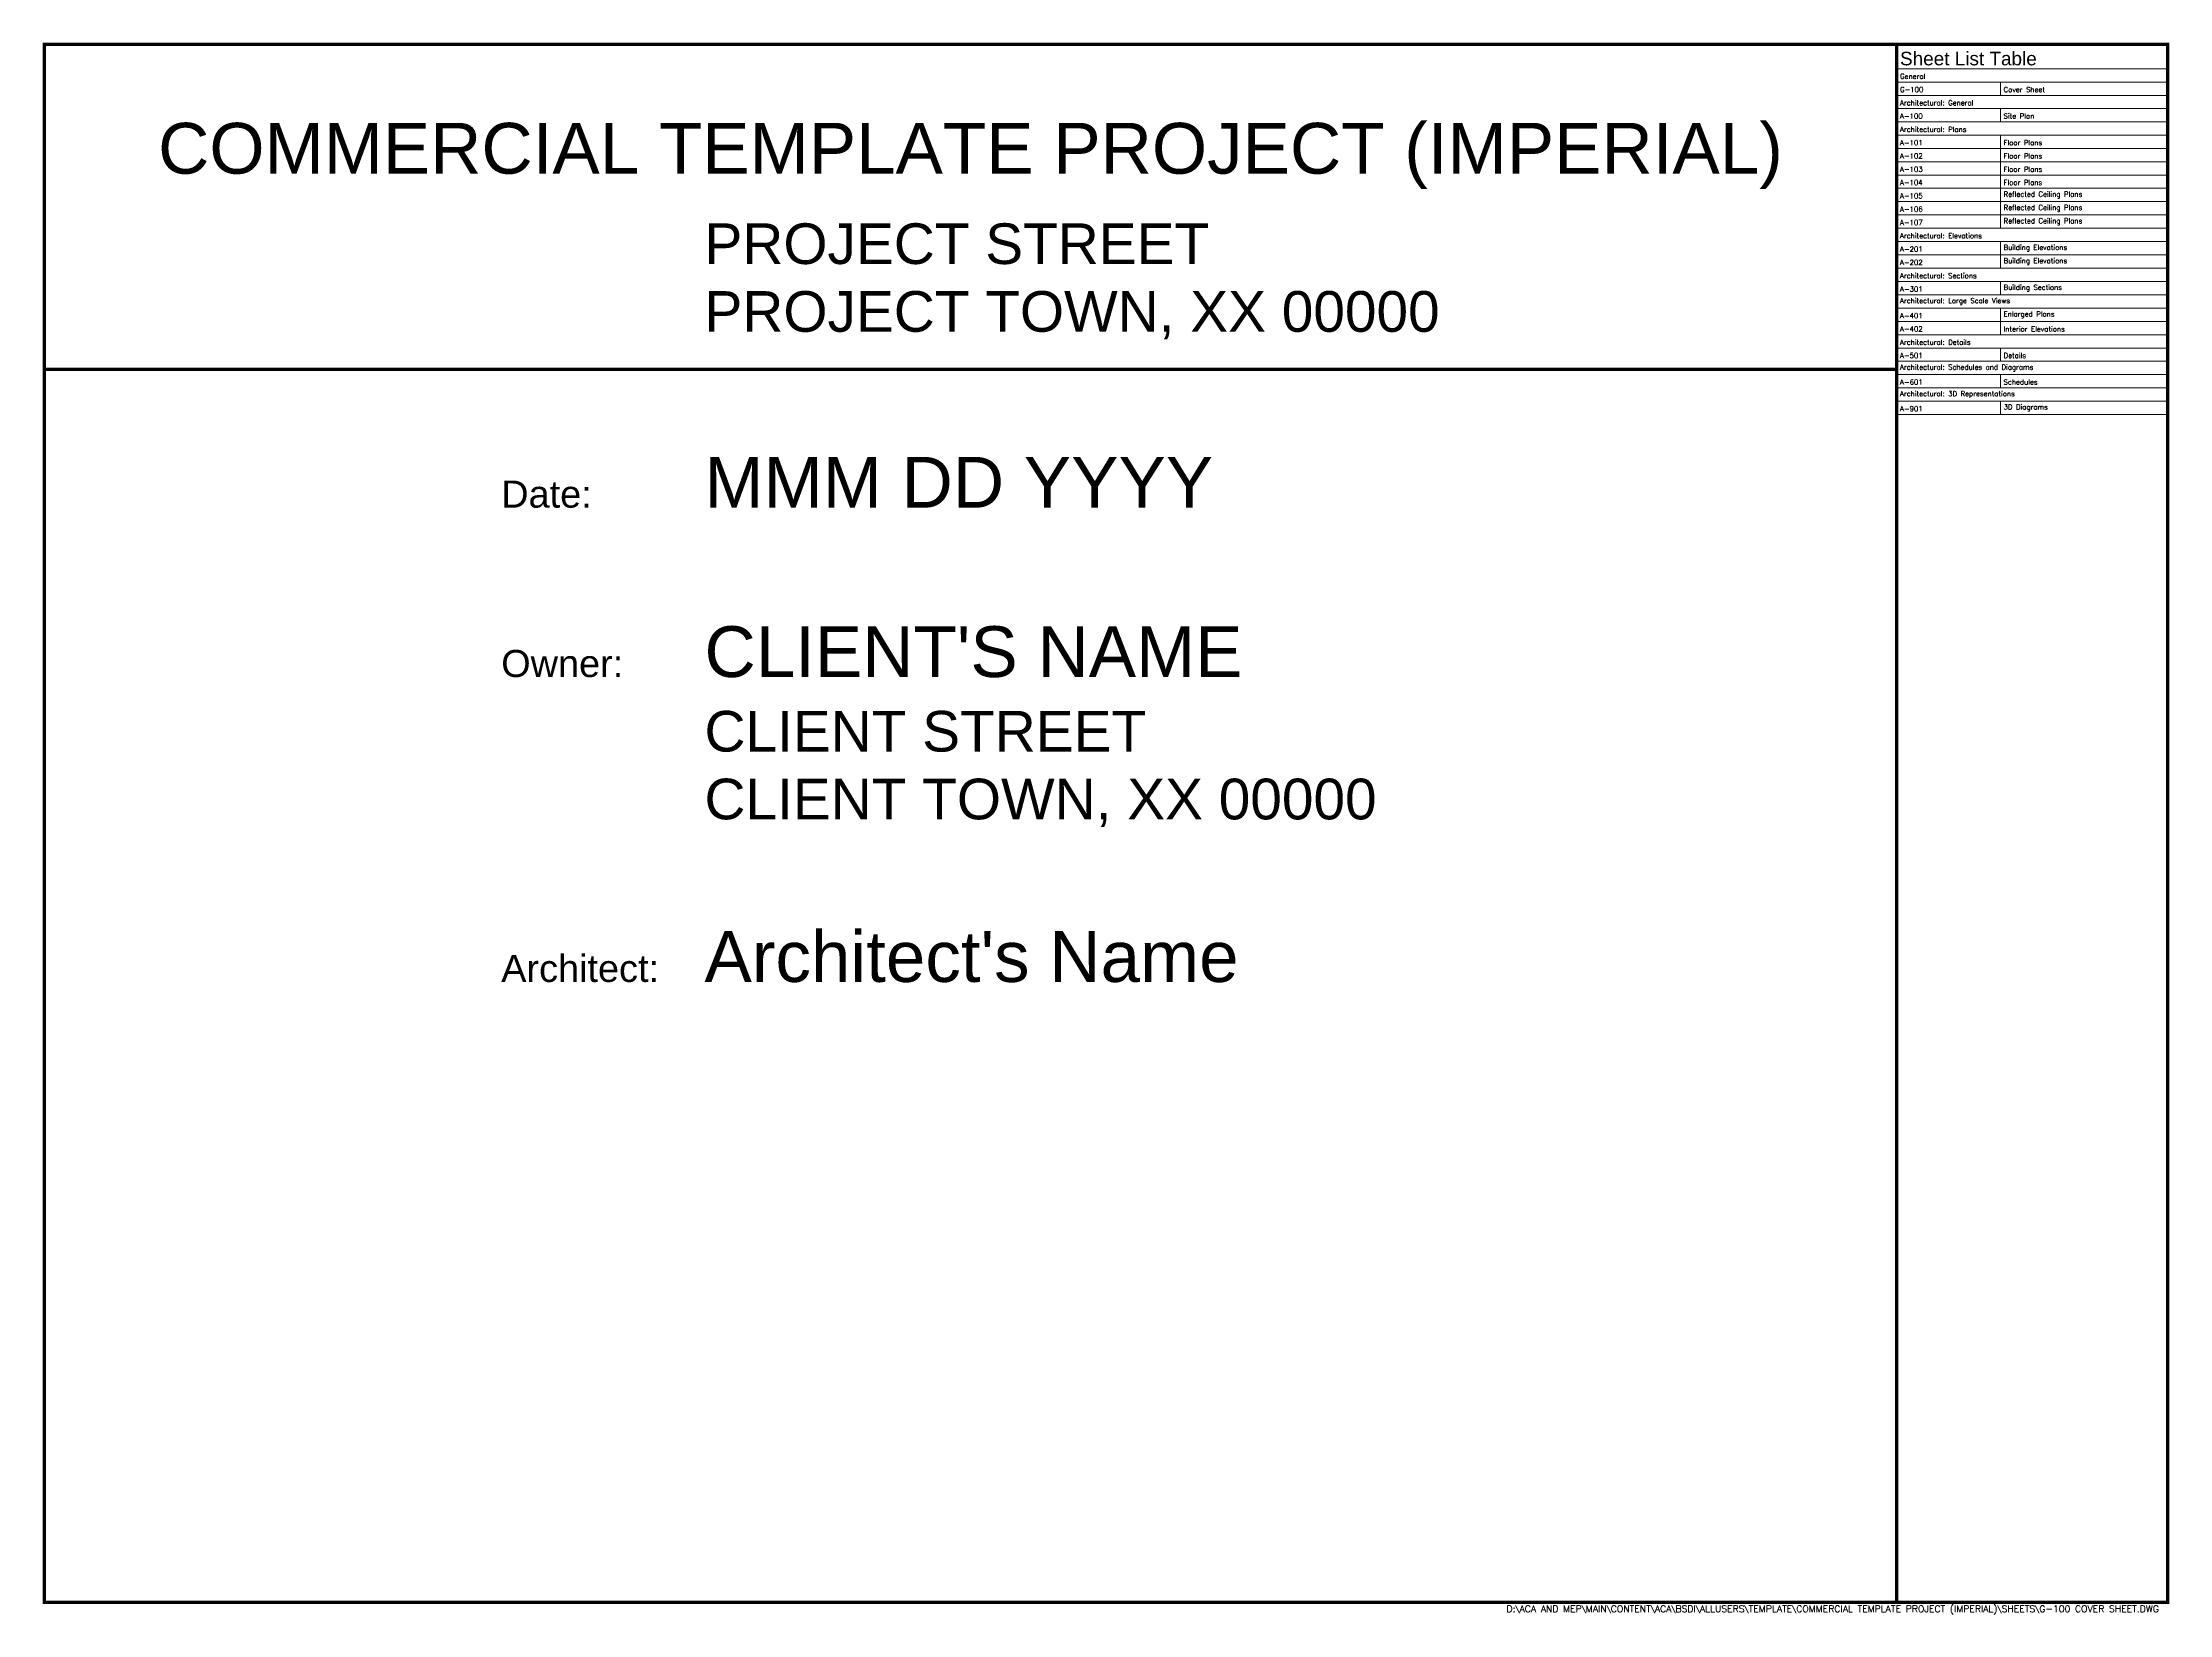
# Paper-space layout 'G-100 Cover Sheet' of a CAD drawing. Header units: inches. Extents: x 0 to 39.2, y 0 to 29.
import ezdxf

# ---------------------------------------------------------------- set-up
doc = ezdxf.new("R2010")
doc.units = ezdxf.units.IN
doc.header["$LTSCALE"] = 0.5
doc.header["$MEASUREMENT"] = 0
doc.layers.add('A-Anno-Titl', color=233, linetype='Continuous', lineweight=50)
doc.layers.add('A-Anno-Titl-Otln', color=236, linetype='Continuous', lineweight=140)
doc.styles.add('RomanS', font='romans.shx')
doc.styles.add('Schedule-Header', font='arial.ttf')

# ---------------------------------------------------------------- blocks, each defined once
blk = doc.blocks.new('*T4')
at = {"layer": 'Defpoints', "color": 8, "linetype": 'ByBlock', "lineweight": 0, "transparency": 16777216}
for p, q in [((0, 0), (5, 0)), ((0, 0), (0, -6.832)), ((5, 0), (5, -6.832)), ((0, -0.453), (5, -0.453)), ((0, -0.698), (5, -0.698)), ((1.911, -0.698), (1.911, -0.943)), ((0, -0.943), (5, -0.943)), ((0, -1.188), (5, -1.188)), ((0, -1.433), (5, -1.433)), ((1.911, -1.188), (1.911, -1.433)), ((0, -1.678), (5, -1.678)), ((0, -1.923), (5, -1.923)), ((1.911, -1.678), (1.911, -3.396)), ((0, -2.168), (5, -2.168)), ((0, -2.413), (5, -2.413)), ((0, -2.658), (5, -2.658)), ((0, -2.904), (5, -2.904)), ((0, -3.15), (5, -3.15)), ((0, -3.396), (5, -3.396)), ((0, -3.641), (5, -3.641)), ((0, -3.887), (5, -3.887)), ((1.911, -3.641), (1.911, -4.133)), ((0, -4.133), (5, -4.133)), ((0, -4.378), (5, -4.378)), ((0, -4.624), (5, -4.624)), ((1.911, -4.378), (1.911, -4.624)), ((0, -4.87), (5, -4.87)), ((1.911, -4.87), (1.911, -5.36)), ((0, -5.115), (5, -5.115)), ((0, -5.36), (5, -5.36)), ((0, -5.605), (5, -5.605)), ((0, -5.85), (5, -5.85)), ((1.911, -5.605), (1.911, -5.85)), ((0, -6.096), (5, -6.096)), ((1.911, -6.096), (1.911, -6.341)), ((0, -6.341), (5, -6.341)), ((0, -6.586), (5, -6.586)), ((1.911, -6.586), (1.911, -6.832)), ((0, -6.832), (5, -6.832))]:
    blk.add_line(p, q, dxfattribs=at)
at = {"color": 0, "transparency": 16777216, "attachment_point": 7}
for s, insert, char_height, width, style in [('Sheet List Table', (0.06, -0.393), 0.25, 4.88, 'Schedule-Header'), ('General', (0.06, -0.638), 0.0938, 4.88, 'RomanS'), ('Architectural: General', (0.06, -1.128), 0.09375, 4.88, 'RomanS'), ('G-100', (0.06, -0.883), 0.0938, 1.79071, 'RomanS'), ('Cover Sheet', (1.971, -0.883), 0.09375, 2.96929, 'RomanS'), ('A-100', (0.06, -1.373), 0.0938, 1.79071, 'RomanS'), ('Architectural: Plans', (0.06, -1.618), 0.09375, 4.88, 'RomanS'), ('Site Plan', (1.971, -1.373), 0.0938, 2.96929, 'RomanS'), ('A-101', (0.06, -1.863), 0.0938, 1.79071, 'RomanS'), ('Floor Plans', (1.971, -1.863), 0.09375, 2.96929, 'RomanS'), ('A-102', (0.06, -2.108), 0.0938, 1.79071, 'RomanS'), ('A-103', (0.06, -2.353), 0.0938, 1.79071, 'RomanS'), ('Floor Plans', (1.971, -2.108), 0.09375, 2.96929, 'RomanS'), ('Floor Plans', (1.971, -2.353), 0.09375, 2.96929, 'RomanS'), ('A-104', (0.06, -2.598), 0.0938, 1.79071, 'RomanS'), ('Floor Plans', (1.971, -2.598), 0.09375, 2.96929, 'RomanS'), ('Reflected Ceiling Plans', (1.971, -2.844), 0.09375, 2.96929, 'RomanS'), ('A-105', (0.06, -2.844), 0.0938, 1.79071, 'RomanS'), ('A-106', (0.06, -3.09), 0.0938, 1.79071, 'RomanS'), ('Reflected Ceiling Plans', (1.971, -3.09), 0.09375, 2.96929, 'RomanS'), ('A-107', (0.06, -3.336), 0.0938, 1.79071, 'RomanS'), ('Architectural: Elevations', (0.06, -3.581), 0.09375, 4.88, 'RomanS'), ('Reflected Ceiling Plans', (1.971, -3.336), 0.09375, 2.96929, 'RomanS'), ('A-201', (0.06, -3.827), 0.0938, 1.79071, 'RomanS'), ('Building Elevations', (1.971, -3.827), 0.09375, 2.96929, 'RomanS'), ('A-202', (0.06, -4.073), 0.0938, 1.79071, 'RomanS'), ('Architectural: Sections', (0.06, -4.318), 0.09375, 4.88, 'RomanS'), ('Building Elevations', (1.971, -4.073), 0.09375, 2.96929, 'RomanS'), ('A-301', (0.06, -4.564), 0.0938, 1.79071, 'RomanS'), ('Architectural: Large Scale Views', (0.06, -4.81), 0.09375, 4.88, 'RomanS'), ('Building Sections', (1.971, -4.564), 0.09375, 2.96929, 'RomanS'), ('A-401', (0.06, -5.055), 0.0938, 1.79071, 'RomanS'), ('Enlarged Plans', (1.971, -5.055), 0.09375, 2.96929, 'RomanS'), ('A-402', (0.06, -5.3), 0.0938, 1.79071, 'RomanS'), ('Architectural: Details', (0.06, -5.545), 0.09375, 4.88, 'RomanS'), ('Interior Elevations', (1.971, -5.3), 0.09375, 2.96929, 'RomanS'), ('A-501', (0.06, -5.79), 0.0938, 1.79071, 'RomanS'), ('Details', (1.971, -5.79), 0.0938, 2.96929, 'RomanS'), ('Architectural: Schedules and Diagrams', (0.06, -6.036), 0.09375, 4.88, 'RomanS'), ('A-601', (0.06, -6.281), 0.0938, 1.79071, 'RomanS'), ('Schedules', (1.971, -6.281), 0.0938, 2.96929, 'RomanS'), ('Architectural: 3D Representations', (0.06, -6.526), 0.09375, 4.88, 'RomanS'), ('3D Diagrams', (1.971, -6.772), 0.09375, 2.96929, 'RomanS'), ('A-901', (0.06, -6.772), 0.0938, 1.79071, 'RomanS')]:
    blk.add_mtext(s, dxfattribs=dict(at, insert=insert, char_height=char_height, width=width, style=style))

psp = doc.layouts.new('G-100 Cover Sheet')

# ---------------------------------------------------------------- linework, layer by layer
at = {"const_width": 0.0625}
for points in [[(34.211, 0.223), (34.211, 28.973)], [(34.211, 22.973), (0.031, 22.973)]]:
    psp.add_lwpolyline(points, dxfattribs=at)
at = {"layer": 'A-Anno-Titl-Otln', "const_width": 0.0625}
psp.add_lwpolyline([(0.031, 0.223), (39.211, 0.223), (39.211, 28.973), (0.031, 28.973)], close=True, dxfattribs=at)

# ---------------------------------------------------------------- block references
psp.add_blockref('*T4', (34.211, 28.973))

# ---------------------------------------------------------------- texts
at = {"layer": 'A-Anno-Titl'}
for s, insert, char_height, width, attachment_point, style in [('COMMERCIAL TEMPLATE PROJECT (IMPERIAL)', (17.121, 27.522), 0.9375, 34.17985, 2, 'Schedule-Header'), ('{\\H0.8x;^IPROJECT STREET\\P^IPROJECT TOWN, XX 00000}', (8.463, 25.668), 0.9375, 22.5728, 1, 'Schedule-Header'), ("{\\H0.5333x;Date: ^I}MMM DD YYYY\\P\\P{\\H0.5333x;Owner: ^I\\H1.875x;CLIENT'S NAME\\P\\H0.8001x;^ICLIENT STREET\\P^ICLIENT TOWN, XX 00000\\P}\\P{\\H0.5333x;Architect: ^I\\H1.875x;Architect's Name}", (8.463, 21.36), 0.9375, 22.5728, 1, 'Schedule-Header'), ('D:\\\\ACA AND MEP\\\\MAIN\\\\CONTENT\\\\ACA\\\\BSDI\\\\ALLUSERS\\\\TEMPLATE\\\\COMMERCIAL TEMPLATE PROJECT (IMPERIAL)\\\\SHEETS\\\\G-100 COVER SHEET.DWG', (39.048, 0), 0.125, 25.83762, 9, 'RomanS')]:
    psp.add_mtext(s, dxfattribs=dict(at, insert=insert, char_height=char_height, width=width, attachment_point=attachment_point, style=style))

doc.saveas('drawing.dxf')
